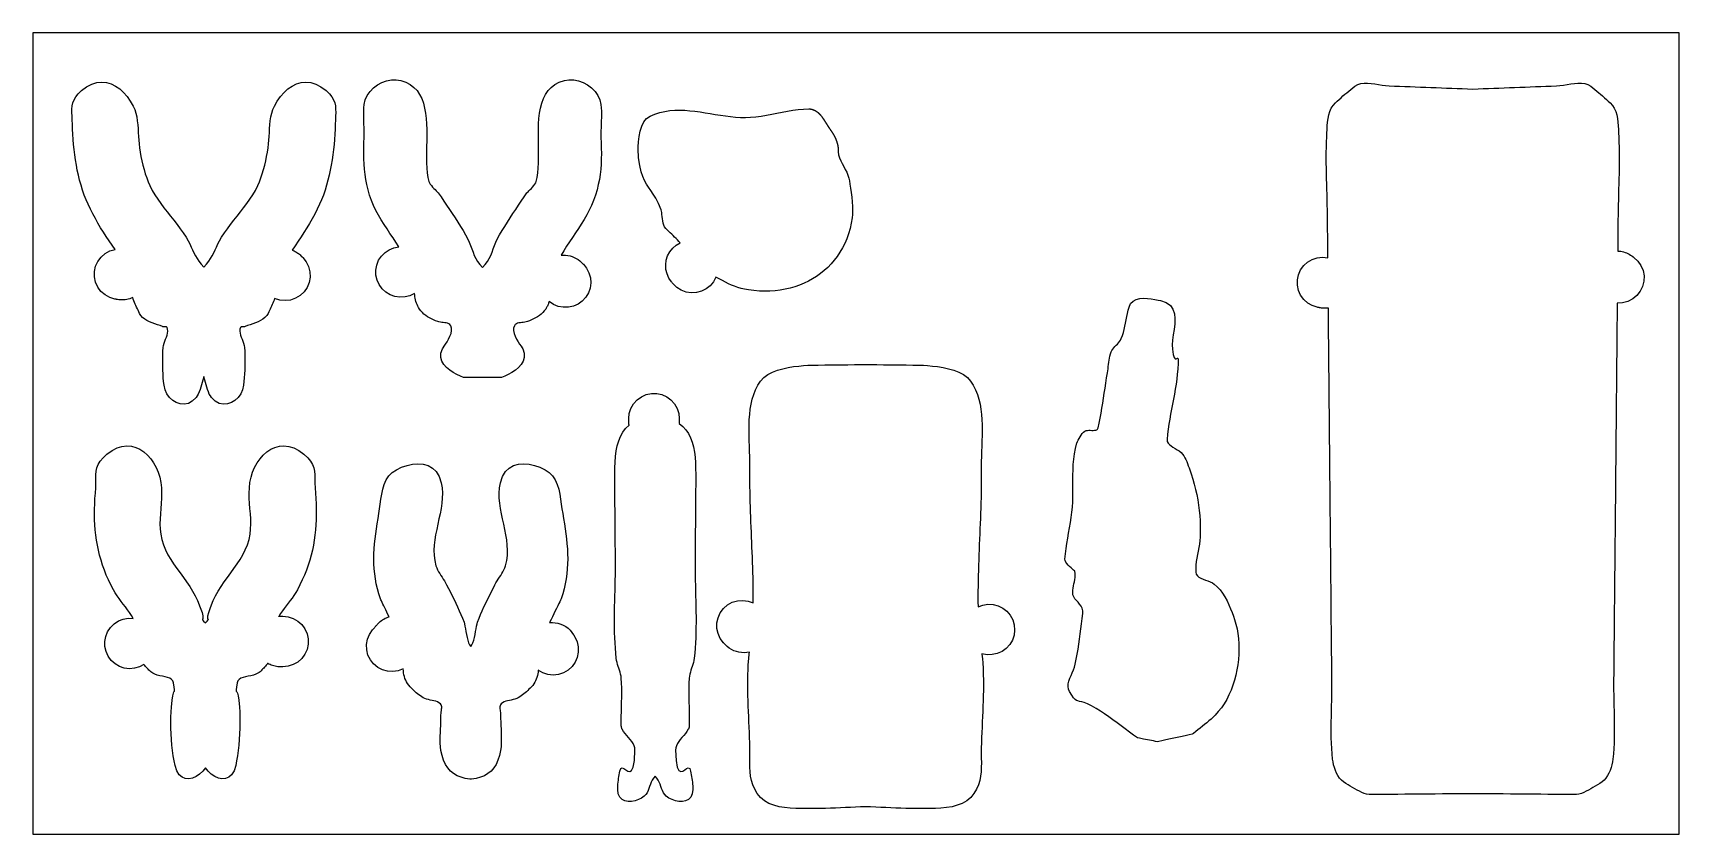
# Model space of a CAD drawing. Header units: millimetres. Extents: x -651 to 0, y 0 to 317.
import ezdxf

# ---------------------------------------------------------------- set-up
doc = ezdxf.new("R2010")
doc.units = ezdxf.units.MM
doc.layers.get('0').update_dxf_attribs({"linetype": 'CONTINUOUS'})

msp = doc.modelspace()

# ---------------------------------------------------------------- linework, layer by layer
for p, q in [((-350.42, 286.37), (-348.32, 286.66)), ((-348.32, 286.66), (-346.22, 286.87)), ((-346.22, 286.87), (-344.13, 286.99)), ((-410.81, 278.1), (-410.2, 280.06)), ((-410.2, 280.06), (-409.37, 281.78)), ((-409.37, 281.78), (-408.29, 283.17)), ((-408.29, 283.17), (-406.93, 284.12)), ((-406.93, 284.12), (-404.99, 284.91)), ((-404.99, 284.91), (-403.04, 285.52)), ((-403.04, 285.52), (-401.08, 285.96)), ((-401.08, 285.96), (-399.11, 286.25)), ((-399.11, 286.25), (-397.13, 286.4)), ((-397.13, 286.4), (-395.15, 286.44)), ((-395.15, 286.44), (-393.16, 286.37)), ((-393.16, 286.37), (-391.16, 286.22)), ((-391.16, 286.22), (-389.17, 286)), ((-389.17, 286), (-387.16, 285.73)), ((-387.16, 285.73), (-385.16, 285.42)), ((-385.16, 285.42), (-383.16, 285.09)), ((-383.16, 285.09), (-381.16, 284.75)), ((-381.16, 284.75), (-379.15, 284.43)), ((-379.15, 284.43), (-377.15, 284.13)), ((-377.15, 284.13), (-375.16, 283.88)), ((-375.16, 283.88), (-373.16, 283.69)), ((-373.16, 283.69), (-371.18, 283.57)), ((-371.18, 283.57), (-369.19, 283.55)), ((-369.19, 283.55), (-367.22, 283.63)), ((-367.22, 283.63), (-365.14, 283.83)), ((-365.14, 283.83), (-363.05, 284.11)), ((-363.05, 284.11), (-360.95, 284.45)), ((-360.95, 284.45), (-358.85, 284.83)), ((-358.85, 284.83), (-356.75, 285.23)), ((-356.75, 285.23), (-354.64, 285.64)), ((-354.64, 285.64), (-352.53, 286.02)), ((-352.53, 286.02), (-350.42, 286.37)), ((-411.59, 271.94), (-411.47, 273.94)), ((-411.47, 273.94), (-411.22, 276.03)), ((-411.22, 276.03), (-410.81, 278.1)), ((-411.6, 270.13), (-411.59, 271.94)), ((-411.55, 268.64), (-411.6, 270.13)), ((-411.45, 267.55), (-411.55, 268.64)), ((-410.98, 264.52), (-411.45, 267.55)), ((-332.54, 271.3), (-332.59, 271.15)), ((-332.59, 271.15), (-332.58, 269.93)), ((-332.58, 269.93), (-332.38, 268.75)), ((-332.38, 268.75), (-332.02, 267.58)), ((-332.02, 267.58), (-331.53, 266.43)), ((-410.44, 262.09), (-410.98, 264.52)), ((-409.83, 260.14), (-410.44, 262.09)), ((-331.53, 266.43), (-330.97, 265.29)), ((-330.97, 265.29), (-330.36, 264.16)), ((-330.36, 264.16), (-329.76, 263.02)), ((-329.76, 263.02), (-329.19, 261.87)), ((-329.19, 261.87), (-328.71, 260.7)), ((-328.71, 260.7), (-328.35, 259.51)), ((-409.15, 258.55), (-409.83, 260.14)), ((-408.39, 257.18), (-409.15, 258.55)), ((-407.57, 255.93), (-408.39, 257.18)), ((-406.69, 254.66), (-407.57, 255.93)), ((-405.74, 253.25), (-406.69, 254.66)), ((-328.35, 259.51), (-328.13, 258.5)), ((-328.13, 258.5), (-327.89, 257.18)), ((-327.89, 257.18), (-327.65, 255.62)), ((-327.65, 255.62), (-327.41, 253.88)), ((-404.72, 251.58), (-405.74, 253.25)), ((-403.65, 249.52), (-404.72, 251.58)), ((-402.51, 246.95), (-403.65, 249.52)), ((-327.41, 253.88), (-327.2, 252.04)), ((-327.2, 252.04), (-327.02, 250.18)), ((-327.02, 250.18), (-326.89, 248.36)), ((-326.89, 248.36), (-326.83, 246.66)), ((-402.4, 246.53), (-402.51, 246.95)), ((-402.32, 245.94), (-402.4, 246.53)), ((-402.25, 245.21), (-402.32, 245.94)), ((-402.18, 244.39), (-402.25, 245.21)), ((-402.08, 243.5), (-402.18, 244.39)), ((-401.95, 242.6), (-402.08, 243.5)), ((-401.77, 241.73), (-401.95, 242.6)), ((-401.51, 240.92), (-401.77, 241.73)), ((-401.17, 240.21), (-401.51, 240.92)), ((-327.35, 241.69), (-327.84, 239.57)), ((-326.96, 243.88), (-327.35, 241.69)), ((-326.85, 245.14), (-326.96, 243.88)), ((-326.83, 246.66), (-326.85, 245.14)), ((-400.72, 239.64), (-401.17, 240.21)), ((-400.12, 239.06), (-400.72, 239.64)), ((-399.53, 238.48), (-400.12, 239.06)), ((-398.95, 237.91), (-399.53, 238.48)), ((-398.37, 237.34), (-398.95, 237.91)), ((-397.8, 236.78), (-398.37, 237.34)), ((-397.23, 236.21), (-397.8, 236.78)), ((-396.67, 235.64), (-397.23, 236.21)), ((-396.12, 235.08), (-396.67, 235.64)), ((-395.57, 234.51), (-396.12, 235.08)), ((-395.02, 233.94), (-395.57, 234.51)), ((-329.14, 235.58), (-329.94, 233.71)), ((-328.44, 237.53), (-329.14, 235.58)), ((-327.84, 239.57), (-328.44, 237.53)), ((-400.54, 227.06), (-399.98, 228.8)), ((-399.98, 228.8), (-399.12, 230.4)), ((-399.12, 230.4), (-397.98, 231.83)), ((-397.98, 231.83), (-396.59, 233.02)), ((-396.59, 233.02), (-395.02, 233.94)), ((-332.91, 228.58), (-334.07, 227.04)), ((-331.83, 230.21), (-332.91, 228.58)), ((-330.84, 231.92), (-331.83, 230.21)), ((-329.94, 233.71), (-330.84, 231.92)), ((-400.77, 225.25), (-400.54, 227.06)), ((-400.67, 223.42), (-400.77, 225.25)), ((-400.24, 221.65), (-400.67, 223.42)), ((-399.5, 219.98), (-400.24, 221.65)), ((-339.52, 221.76), (-341.06, 220.67)), ((-338.04, 222.95), (-339.52, 221.76)), ((-336.64, 224.23), (-338.04, 222.95)), ((-335.32, 225.59), (-336.64, 224.23)), ((-334.07, 227.04), (-335.32, 225.59)), ((-398.46, 218.48), (-399.5, 219.98)), ((-398.4, 218.4), (-398.46, 218.48)), ((-398.34, 218.33), (-398.4, 218.4)), ((-398.21, 218.17), (-398.34, 218.33)), ((-398.14, 218.1), (-398.21, 218.17)), ((-398.08, 218.02), (-398.14, 218.1)), ((-398.02, 217.94), (-398.08, 218.02)), ((-397.95, 217.87), (-398.02, 217.94)), ((-397.89, 217.79), (-397.95, 217.87)), ((-397.82, 217.71), (-397.89, 217.79)), ((-396.35, 216.27), (-397.82, 217.71)), ((-394.61, 215.17), (-396.35, 216.27)), ((-392.68, 214.44), (-394.61, 215.17)), ((-384.75, 215.69), (-386.6, 214.76)), ((-383.14, 216.97), (-384.75, 215.69)), ((-381.83, 218.56), (-383.14, 216.97)), ((-380.87, 220.38), (-381.83, 218.56)), ((-379.57, 219.67), (-380.87, 220.38)), ((-378.33, 219), (-379.57, 219.67)), ((-377.13, 218.37), (-378.33, 219)), ((-375.95, 217.78), (-377.13, 218.37)), ((-374.76, 217.23), (-375.95, 217.78)), ((-373.55, 216.73), (-374.76, 217.23)), ((-372.29, 216.29), (-373.55, 216.73)), ((-370.96, 215.9), (-372.29, 216.29)), ((-369.54, 215.57), (-370.96, 215.9)), ((-368, 215.3), (-369.54, 215.57)), ((-365.85, 215.03), (-368, 215.3)), ((-363.71, 214.87), (-365.85, 215.03)), ((-361.61, 214.82), (-363.71, 214.87)), ((-359.53, 214.86), (-361.61, 214.82)), ((-357.48, 215), (-359.53, 214.86)), ((-355.47, 215.25), (-357.48, 215)), ((-353.5, 215.59), (-355.47, 215.25)), ((-351.57, 216.03), (-353.5, 215.59)), ((-349.68, 216.56), (-351.57, 216.03)), ((-347.85, 217.2), (-349.68, 216.56)), ((-346.06, 217.92), (-347.85, 217.2)), ((-344.33, 218.75), (-346.06, 217.92)), ((-342.66, 219.66), (-344.33, 218.75)), ((-341.06, 220.67), (-342.66, 219.66)), ((-390.64, 214.13), (-392.68, 214.44)), ((-388.59, 214.24), (-390.64, 214.13)), ((-386.6, 214.76), (-388.59, 214.24))]:
    msp.add_line(p, q)
for points in [[(0, 0), (0, 317), (-651, 317), (-651, 0)], [(-544.38, 228.21), (-544.31, 228.13), (-542.97, 226.48), (-542.02, 224.58), (-541.49, 222.52), (-541.4, 220.39), (-541.77, 218.3), (-542.57, 216.33), (-543.77, 214.57), (-545.32, 213.11), (-547.14, 212.01), (-549.15, 211.31), (-551.26, 211.06), (-553.38, 211.26), (-555.41, 211.91), (-555.63, 211.31), (-555.86, 210.71), (-556.11, 210.11), (-556.37, 209.52), (-556.64, 208.93), (-556.91, 208.35), (-557.19, 207.76), (-557.47, 207.18), (-557.75, 206.6), (-558.02, 206.02), (-558.55, 205.14), (-559.23, 204.4), (-560.04, 203.76), (-560.94, 203.21), (-561.92, 202.74), (-562.95, 202.32), (-564.01, 201.93), (-565.07, 201.55), (-566.11, 201.18), (-567.1, 200.77), (-567.27, 200.72), (-567.47, 200.69), (-567.67, 200.69), (-568.08, 200.72), (-568.28, 200.72), (-568.46, 200.71), (-568.62, 200.67), (-568.76, 200.58), (-568.86, 200.45), (-569.12, 199.72), (-569.18, 198.97), (-569.1, 198.2), (-568.9, 197.41), (-568.62, 196.61), (-568.3, 195.81), (-567.97, 195), (-567.68, 194.18), (-567.45, 193.37), (-567.33, 192.56), (-567.24, 191.07), (-567.18, 189.58), (-567.15, 188.08), (-567.14, 186.58), (-567.17, 185.08), (-567.22, 183.58), (-567.3, 182.09), (-567.4, 180.59), (-567.53, 179.1), (-567.69, 177.61), (-568.09, 175.82), (-568.83, 174.18), (-569.85, 172.75), (-571.1, 171.57), (-572.53, 170.71), (-574.07, 170.19), (-575.68, 170.09), (-577.3, 170.43), (-578.88, 171.29), (-580.35, 172.69), (-580.82, 173.34), (-581.24, 174.11), (-581.62, 174.96), (-581.96, 175.87), (-582.27, 176.81), (-582.55, 177.75), (-582.8, 178.68), (-583.03, 179.55), (-583.23, 180.35), (-583.42, 181.04), (-583.6, 180.35), (-583.81, 179.55), (-584.03, 178.68), (-584.28, 177.75), (-584.56, 176.81), (-584.87, 175.87), (-585.21, 174.96), (-585.59, 174.11), (-586.02, 173.34), (-586.48, 172.69), (-587.96, 171.29), (-589.53, 170.43), (-591.15, 170.09), (-592.76, 170.19), (-594.31, 170.71), (-595.73, 171.57), (-596.98, 172.75), (-598.01, 174.18), (-598.74, 175.82), (-599.14, 177.61), (-599.3, 179.1), (-599.43, 180.59), (-599.54, 182.09), (-599.61, 183.58), (-599.66, 185.08), (-599.69, 186.58), (-599.68, 188.08), (-599.65, 189.58), (-599.59, 191.07), (-599.5, 192.56), (-599.38, 193.37), (-599.15, 194.18), (-598.86, 195), (-598.54, 195.81), (-598.21, 196.61), (-597.93, 197.41), (-597.74, 198.2), (-597.65, 198.97), (-597.72, 199.72), (-597.97, 200.45), (-598.07, 200.58), (-598.21, 200.67), (-598.37, 200.71), (-598.55, 200.72), (-598.75, 200.72), (-598.96, 200.71), (-599.16, 200.69), (-599.37, 200.69), (-599.56, 200.72), (-599.73, 200.77), (-600.73, 201.18), (-601.76, 201.55), (-602.82, 201.93), (-603.88, 202.32), (-604.91, 202.74), (-605.89, 203.21), (-606.8, 203.76), (-607.6, 204.4), (-608.28, 205.14), (-608.81, 206.02), (-609.1, 206.63), (-609.4, 207.25), (-609.69, 207.86), (-609.99, 208.48), (-610.27, 209.1), (-610.55, 209.72), (-610.82, 210.35), (-611.08, 210.98), (-611.32, 211.61), (-611.54, 212.25), (-612.11, 212.01), (-612.7, 211.8), (-613.29, 211.63), (-613.9, 211.5), (-614.51, 211.4), (-615.13, 211.35), (-615.75, 211.33), (-616.37, 211.34), (-616.98, 211.4), (-617.6, 211.5), (-617.69, 211.52), (-617.79, 211.53), (-617.89, 211.55), (-617.99, 211.57), (-618.09, 211.59), (-618.19, 211.61), (-618.28, 211.63), (-618.38, 211.65), (-618.48, 211.66), (-618.58, 211.68), (-620.62, 212.29), (-622.48, 213.33), (-624.09, 214.73), (-625.35, 216.44), (-626.23, 218.38), (-626.68, 220.46), (-626.68, 222.59), (-626.22, 224.68), (-625.33, 226.61), (-624.06, 228.32), (-622.45, 229.72), (-620.58, 230.74), (-618.54, 231.35), (-619.72, 233.04), (-620.88, 234.74), (-622.02, 236.46), (-623.13, 238.19), (-624.22, 239.94), (-625.28, 241.71), (-626.31, 243.52), (-627.31, 245.36), (-628.27, 247.25), (-629.19, 249.18), (-629.98, 251), (-630.71, 252.86), (-631.37, 254.76), (-631.98, 256.7), (-632.52, 258.67), (-633.01, 260.66), (-633.45, 262.67), (-633.83, 264.7), (-634.17, 266.74), (-634.46, 268.78), (-634.7, 270.82), (-634.91, 272.86), (-635.07, 274.88), (-635.21, 276.9), (-635.3, 278.89), (-635.37, 280.86), (-635.43, 282.53), (-635.51, 284.08), (-635.57, 285.51), (-635.56, 286.85), (-635.44, 288.13), (-635.17, 289.35), (-634.71, 290.55), (-634.03, 291.73), (-633.07, 292.94), (-631.8, 294.17), (-629.75, 295.71), (-627.72, 296.77), (-625.72, 297.37), (-623.77, 297.56), (-621.87, 297.37), (-620.05, 296.82), (-618.31, 295.96), (-616.67, 294.81), (-615.15, 293.41), (-613.74, 291.8), (-612.48, 290.01), (-611.38, 288.07), (-610.76, 286.67), (-610.29, 285.22), (-609.95, 283.73), (-609.71, 282.21), (-609.54, 280.68), (-609.44, 279.13), (-609.35, 277.59), (-609.28, 276.07), (-609.18, 274.57), (-609.04, 273.1), (-608.83, 271.51), (-608.57, 269.85), (-608.26, 268.15), (-607.91, 266.42), (-607.51, 264.68), (-607.05, 262.96), (-606.55, 261.27), (-606, 259.62), (-605.4, 258.05), (-604.75, 256.56), (-603.81, 254.7), (-602.76, 252.91), (-601.63, 251.17), (-600.43, 249.47), (-599.17, 247.79), (-597.89, 246.14), (-596.59, 244.5), (-595.28, 242.86), (-593.99, 241.21), (-592.74, 239.54), (-591.54, 237.85), (-590.42, 236.12), (-589.63, 234.78), (-588.96, 233.51), (-588.38, 232.29), (-587.84, 231.12), (-587.31, 229.98), (-586.75, 228.86), (-586.11, 227.74), (-585.37, 226.63), (-584.49, 225.5), (-583.42, 224.34), (-582.35, 225.5), (-581.46, 226.63), (-580.72, 227.74), (-580.09, 228.86), (-579.52, 229.98), (-578.99, 231.12), (-578.45, 232.29), (-577.87, 233.51), (-577.2, 234.78), (-576.42, 236.12), (-575.29, 237.85), (-574.09, 239.54), (-572.84, 241.21), (-571.55, 242.86), (-570.25, 244.5), (-568.95, 246.14), (-567.66, 247.79), (-566.41, 249.47), (-565.21, 251.17), (-564.07, 252.91), (-563.03, 254.7), (-562.08, 256.56), (-561.43, 258.05), (-560.83, 259.62), (-560.28, 261.27), (-559.78, 262.96), (-559.33, 264.68), (-558.92, 266.42), (-558.57, 268.15), (-558.27, 269.85), (-558.01, 271.51), (-557.8, 273.1), (-557.65, 274.57), (-557.56, 276.07), (-557.48, 277.59), (-557.4, 279.13), (-557.29, 280.68), (-557.13, 282.21), (-556.88, 283.73), (-556.54, 285.22), (-556.07, 286.67), (-555.46, 288.07), (-554.35, 290.01), (-553.09, 291.8), (-551.69, 293.41), (-550.16, 294.81), (-548.52, 295.96), (-546.78, 296.82), (-544.96, 297.37), (-543.07, 297.56), (-541.11, 297.37), (-539.11, 296.77), (-537.08, 295.71), (-535.04, 294.17), (-533.77, 292.94), (-532.81, 291.73), (-532.12, 290.55), (-531.66, 289.35), (-531.39, 288.13), (-531.28, 286.85), (-531.26, 285.51), (-531.32, 284.08), (-531.4, 282.53), (-531.47, 280.86), (-531.53, 278.89), (-531.63, 276.9), (-531.76, 274.88), (-531.92, 272.86), (-532.13, 270.82), (-532.38, 268.78), (-532.67, 266.74), (-533, 264.7), (-533.39, 262.67), (-533.82, 260.66), (-534.31, 258.67), (-534.86, 256.7), (-535.46, 254.76), (-536.13, 252.86), (-536.85, 251), (-537.64, 249.18), (-538.58, 247.22), (-539.55, 245.31), (-540.57, 243.44), (-541.62, 241.61), (-542.69, 239.81), (-543.8, 238.03), (-544.94, 236.28), (-546.09, 234.54), (-547.27, 232.81), (-548.47, 231.09), (-548.08, 230.93), (-547.71, 230.76), (-547.34, 230.57), (-546.98, 230.37), (-546.62, 230.15), (-546.28, 229.91), (-545.95, 229.67), (-545.63, 229.4), (-545.31, 229.13), (-545.02, 228.84), (-544.94, 228.77), (-544.87, 228.7), (-544.8, 228.63), (-544.73, 228.56), (-544.66, 228.49), (-544.59, 228.42), (-544.52, 228.35), (-544.45, 228.27)], [(-433.39, 225.52), (-433.32, 225.45), (-432.03, 223.87), (-431.09, 222.06), (-430.54, 220.11), (-430.4, 218.07), (-430.66, 216.06), (-431.33, 214.14), (-432.38, 212.39), (-433.76, 210.89), (-435.41, 209.71), (-437.27, 208.88), (-439.26, 208.44), (-441.29, 208.42), (-443.29, 208.81), (-445.17, 209.59), (-446.85, 210.74), (-446.94, 210.44), (-447.05, 210.13), (-447.16, 209.83), (-447.28, 209.53), (-447.41, 209.23), (-447.55, 208.93), (-447.7, 208.63), (-447.86, 208.34), (-448.03, 208.05), (-448.22, 207.76), (-448.76, 207.04), (-449.36, 206.37), (-450, 205.76), (-450.7, 205.21), (-451.43, 204.7), (-452.19, 204.23), (-452.98, 203.81), (-453.79, 203.43), (-454.61, 203.08), (-455.44, 202.77), (-455.95, 202.62), (-456.5, 202.53), (-457.08, 202.47), (-457.66, 202.41), (-458.24, 202.35), (-458.8, 202.26), (-459.33, 202.11), (-459.82, 201.89), (-460.24, 201.57), (-460.59, 201.13), (-460.92, 200.23), (-460.94, 199.22), (-460.71, 198.13), (-460.29, 197), (-459.74, 195.89), (-459.13, 194.83), (-458.52, 193.87), (-457.97, 193.05), (-457.55, 192.41), (-457.3, 192), (-456.72, 190.22), (-456.68, 188.6), (-457.09, 187.13), (-457.86, 185.8), (-458.93, 184.62), (-460.19, 183.58), (-461.59, 182.67), (-463.02, 181.89), (-464.42, 181.24), (-465.7, 180.7), (-480.66, 180.7), (-481.94, 181.24), (-483.34, 181.89), (-484.77, 182.67), (-486.17, 183.58), (-487.43, 184.62), (-488.5, 185.8), (-489.27, 187.13), (-489.68, 188.6), (-489.64, 190.22), (-489.06, 192), (-488.81, 192.41), (-488.38, 193.05), (-487.84, 193.87), (-487.22, 194.83), (-486.62, 195.89), (-486.07, 197), (-485.65, 198.13), (-485.42, 199.22), (-485.44, 200.23), (-485.77, 201.13), (-486.12, 201.57), (-486.54, 201.89), (-487.02, 202.11), (-487.56, 202.26), (-488.12, 202.35), (-488.7, 202.41), (-489.28, 202.47), (-489.86, 202.53), (-490.41, 202.62), (-490.92, 202.77), (-491.75, 203.08), (-492.57, 203.43), (-493.38, 203.81), (-494.17, 204.23), (-494.93, 204.7), (-495.66, 205.21), (-496.36, 205.76), (-497, 206.37), (-497.6, 207.04), (-498.14, 207.76), (-498.5, 208.34), (-498.81, 208.93), (-499.08, 209.53), (-499.31, 210.13), (-499.51, 210.75), (-499.68, 211.37), (-499.82, 212), (-499.93, 212.63), (-500.02, 213.27), (-500.1, 213.92), (-501.9, 213.03), (-503.84, 212.51), (-505.84, 212.4), (-507.82, 212.69), (-509.71, 213.36), (-511.43, 214.4), (-512.9, 215.76), (-514.07, 217.39), (-514.89, 219.22), (-515.33, 221.17), (-515.38, 223.18), (-515.02, 225.15), (-514.28, 227.02), (-513.17, 228.69), (-511.76, 230.11), (-510.09, 231.22), (-508.23, 231.98), (-506.26, 232.35), (-507.42, 234.14), (-508.6, 235.91), (-509.79, 237.67), (-510.97, 239.44), (-512.13, 241.23), (-513.25, 243.04), (-514.32, 244.89), (-515.33, 246.78), (-516.25, 248.73), (-517.09, 250.74), (-517.83, 252.83), (-518.45, 254.91), (-518.96, 256.96), (-519.36, 259.01), (-519.67, 261.04), (-519.9, 263.08), (-520.04, 265.13), (-520.13, 267.18), (-520.15, 269.25), (-520.14, 271.35), (-520.09, 273.48), (-520, 275.64), (-519.98, 276.94), (-519.98, 278.25), (-520.02, 279.55), (-520.07, 280.86), (-520.13, 282.16), (-520.17, 283.47), (-520.19, 284.77), (-520.18, 286.07), (-520.12, 287.37), (-520, 288.67), (-519.58, 290.53), (-518.79, 292.26), (-517.68, 293.83), (-516.31, 295.22), (-514.73, 296.39), (-512.99, 297.33), (-511.15, 298), (-509.25, 298.38), (-507.36, 298.44), (-505.52, 298.16), (-503.52, 297.49), (-501.79, 296.58), (-500.32, 295.46), (-499.08, 294.15), (-498.06, 292.65), (-497.23, 290.99), (-496.58, 289.2), (-496.08, 287.28), (-495.72, 285.26), (-495.48, 283.15), (-495.33, 280.98), (-495.26, 278.76), (-495.24, 276.52), (-495.26, 274.27), (-495.3, 272.03), (-495.34, 269.81), (-495.35, 267.65), (-495.32, 265.55), (-495.23, 263.54), (-495.06, 261.63), (-494.79, 259.84), (-494.39, 258.19), (-494.18, 257.68), (-493.85, 257.14), (-493.44, 256.58), (-492.97, 256.03), (-492.48, 255.49), (-491.99, 255), (-491.54, 254.55), (-491.15, 254.17), (-490.85, 253.87), (-490.68, 253.67), (-489.61, 252.09), (-488.51, 250.48), (-487.4, 248.84), (-486.29, 247.17), (-485.17, 245.49), (-484.07, 243.8), (-482.98, 242.11), (-481.91, 240.43), (-480.88, 238.77), (-479.89, 237.13), (-479.1, 235.68), (-478.46, 234.26), (-477.92, 232.88), (-477.43, 231.53), (-476.95, 230.21), (-476.44, 228.94), (-475.85, 227.7), (-475.14, 226.49), (-474.27, 225.32), (-473.18, 224.19), (-473.18, 224.19), (-472.09, 225.32), (-471.21, 226.49), (-470.51, 227.7), (-469.92, 228.94), (-469.41, 230.21), (-468.93, 231.53), (-468.44, 232.88), (-467.9, 234.26), (-467.25, 235.68), (-466.47, 237.13), (-465.48, 238.77), (-464.44, 240.43), (-463.38, 242.11), (-462.29, 243.8), (-461.18, 245.49), (-460.07, 247.17), (-458.95, 248.84), (-457.85, 250.48), (-456.75, 252.09), (-455.68, 253.67), (-455.51, 253.87), (-455.21, 254.17), (-454.82, 254.55), (-454.37, 255), (-453.88, 255.49), (-453.39, 256.03), (-452.92, 256.58), (-452.51, 257.14), (-452.18, 257.68), (-451.97, 258.19), (-451.57, 259.84), (-451.3, 261.63), (-451.13, 263.54), (-451.04, 265.55), (-451.01, 267.65), (-451.02, 269.81), (-451.06, 272.03), (-451.1, 274.27), (-451.12, 276.52), (-451.1, 278.76), (-451.03, 280.98), (-450.88, 283.15), (-450.64, 285.26), (-450.28, 287.28), (-449.78, 289.2), (-449.13, 290.99), (-448.3, 292.65), (-447.28, 294.15), (-446.04, 295.46), (-444.57, 296.58), (-442.84, 297.49), (-440.84, 298.16), (-439, 298.44), (-437.11, 298.38), (-435.21, 298), (-433.37, 297.33), (-431.63, 296.39), (-430.05, 295.22), (-428.68, 293.83), (-427.57, 292.26), (-426.78, 290.53), (-426.35, 288.67), (-426.24, 287.37), (-426.18, 286.07), (-426.17, 284.77), (-426.19, 283.47), (-426.23, 282.16), (-426.29, 280.86), (-426.34, 279.55), (-426.38, 278.25), (-426.38, 276.94), (-426.35, 275.64), (-426.27, 273.48), (-426.22, 271.35), (-426.2, 269.25), (-426.23, 267.18), (-426.32, 265.13), (-426.46, 263.08), (-426.69, 261.04), (-427, 259.01), (-427.4, 256.96), (-427.91, 254.91), (-428.53, 252.83), (-429.27, 250.74), (-430.09, 248.76), (-431, 246.84), (-431.99, 244.97), (-433.05, 243.15), (-434.15, 241.36), (-435.29, 239.6), (-436.45, 237.85), (-437.62, 236.11), (-438.78, 234.37), (-439.93, 232.61), (-441.04, 230.84), (-442.11, 229.03), (-441.22, 229.08), (-440.34, 229.06), (-439.46, 228.95), (-438.59, 228.77), (-437.74, 228.51), (-436.92, 228.17), (-436.13, 227.77), (-435.39, 227.29), (-434.68, 226.76), (-434.03, 226.16), (-433.95, 226.09), (-433.88, 226.02), (-433.81, 225.94), (-433.74, 225.87), (-433.67, 225.8), (-433.6, 225.73), (-433.53, 225.66), (-433.46, 225.59)], [(-18, 228.25), (-17.92, 228.2), (-16.33, 226.75), (-15.08, 225.01), (-14.24, 223.03), (-13.83, 220.93), (-13.89, 218.78), (-14.4, 216.7), (-15.34, 214.77), (-16.68, 213.09), (-18.34, 211.73), (-20.25, 210.76), (-22.33, 210.22), (-24.47, 210.13), (-24.48, 209.15), (-24.49, 208.04), (-24.5, 206.77), (-24.52, 205.34), (-24.53, 203.73), (-24.55, 201.95), (-24.57, 199.98), (-24.59, 197.81), (-24.61, 195.42), (-24.64, 192.82), (-24.66, 189.99), (-24.69, 186.93), (-24.72, 183.62), (-24.74, 181.58), (-24.76, 179.54), (-24.78, 177.5), (-24.8, 175.46), (-24.82, 173.42), (-24.84, 171.38), (-24.86, 169.34), (-24.88, 167.3), (-24.89, 165.26), (-24.91, 163.22), (-24.93, 161.18), (-24.95, 159.15), (-24.97, 157.11), (-24.99, 155.07), (-25.01, 153.03), (-25.03, 150.99), (-25.05, 148.95), (-25.07, 146.91), (-25.09, 144.87), (-25.11, 142.83), (-25.13, 140.79), (-25.15, 138.76), (-25.16, 136.72), (-25.18, 134.68), (-25.2, 132.64), (-25.24, 128.56), (-25.26, 126.52), (-25.28, 124.48), (-25.3, 122.44), (-25.32, 120.4), (-25.34, 118.36), (-25.36, 116.32), (-25.38, 114.28), (-25.4, 112.25), (-25.43, 108.17), (-25.46, 106.13), (-25.49, 102.05), (-25.51, 100.01), (-25.53, 97.97), (-25.55, 95.93), (-25.57, 93.89), (-25.59, 91.86), (-25.61, 89.82), (-25.63, 87.78), (-25.65, 85.74), (-25.7, 79.62), (-25.73, 77.58), (-25.74, 75.54), (-25.76, 73.5), (-25.78, 71.46), (-25.8, 69.42), (-25.82, 67.38), (-25.84, 65.35), (-25.86, 63.31), (-25.88, 61.27), (-25.89, 59.16), (-25.87, 57.05), (-25.84, 54.95), (-25.8, 52.84), (-25.75, 50.73), (-25.7, 48.62), (-25.66, 46.51), (-25.63, 44.4), (-25.61, 42.29), (-25.62, 40.19), (-25.65, 38.08), (-25.72, 35.98), (-25.83, 33.88), (-25.98, 31.78), (-26.18, 29.69), (-26.33, 28.58), (-26.56, 27.45), (-26.87, 26.32), (-27.26, 25.21), (-27.73, 24.14), (-28.28, 23.13), (-28.92, 22.19), (-29.65, 21.35), (-30.48, 20.62), (-31.4, 20.02), (-32.29, 19.52), (-33.18, 18.99), (-34.06, 18.45), (-34.95, 17.92), (-35.85, 17.4), (-36.75, 16.92), (-37.68, 16.49), (-38.62, 16.12), (-39.58, 15.83), (-40.58, 15.63), (-40.87, 15.64), (-41.7, 15.64), (-43.02, 15.65), (-44.75, 15.67), (-46.85, 15.68), (-49.25, 15.71), (-51.9, 15.73), (-54.73, 15.75), (-57.68, 15.77), (-60.7, 15.8), (-63.73, 15.82), (-66.7, 15.85), (-69.56, 15.87), (-72.25, 15.9), (-74.7, 15.91), (-76.87, 15.93), (-78.68, 15.95), (-80.09, 15.96), (-81.02, 15.97), (-81.43, 15.97), (-81.75, 15.97), (-82.16, 15.97), (-83.1, 15.96), (-84.5, 15.95), (-86.32, 15.93), (-88.48, 15.91), (-90.93, 15.9), (-93.62, 15.87), (-96.48, 15.85), (-99.45, 15.82), (-102.48, 15.8), (-105.5, 15.77), (-108.46, 15.75), (-111.28, 15.73), (-113.93, 15.71), (-116.33, 15.68), (-118.43, 15.67), (-120.17, 15.65), (-121.48, 15.64), (-122.31, 15.64), (-122.61, 15.63), (-123.6, 15.83), (-124.56, 16.12), (-125.51, 16.49), (-126.43, 16.92), (-127.34, 17.4), (-128.23, 17.92), (-129.12, 18.45), (-130.01, 18.99), (-130.89, 19.52), (-131.78, 20.02), (-132.7, 20.62), (-133.53, 21.35), (-134.26, 22.19), (-134.9, 23.13), (-135.46, 24.14), (-135.92, 25.21), (-136.31, 26.32), (-136.62, 27.45), (-136.85, 28.58), (-137, 29.69), (-137.2, 31.78), (-137.35, 33.88), (-137.46, 35.98), (-137.53, 38.08), (-137.56, 40.19), (-137.57, 42.29), (-137.55, 44.4), (-137.52, 46.51), (-137.48, 48.62), (-137.43, 50.73), (-137.38, 52.84), (-137.34, 54.95), (-137.31, 57.05), (-137.29, 59.16), (-137.3, 61.27), (-137.32, 63.31), (-137.34, 65.35), (-137.36, 67.38), (-137.38, 69.42), (-137.4, 71.46), (-137.42, 73.5), (-137.44, 75.54), (-137.46, 77.58), (-137.48, 79.62), (-137.53, 85.74), (-137.55, 87.78), (-137.57, 89.82), (-137.59, 91.86), (-137.61, 93.89), (-137.63, 95.93), (-137.65, 97.97), (-137.67, 100.01), (-137.69, 102.05), (-137.71, 104.09), (-137.73, 106.13), (-137.75, 108.17), (-137.78, 112.25), (-137.81, 114.28), (-137.82, 116.32), (-137.84, 118.36), (-137.86, 120.4), (-137.88, 122.44), (-137.9, 124.48), (-137.92, 126.52), (-137.94, 128.56), (-137.98, 132.64), (-138, 134.68), (-138.02, 136.72), (-138.04, 138.76), (-138.05, 140.79), (-138.08, 142.83), (-138.09, 144.87), (-138.11, 146.91), (-138.13, 148.95), (-138.15, 150.99), (-138.17, 153.03), (-138.19, 155.07), (-138.21, 157.11), (-138.23, 159.15), (-138.25, 161.18), (-138.27, 163.22), (-138.29, 165.26), (-138.31, 167.3), (-138.32, 169.34), (-138.35, 171.38), (-138.36, 173.42), (-138.38, 175.46), (-138.4, 177.5), (-138.42, 179.54), (-138.44, 181.58), (-138.46, 183.62), (-138.49, 186.68), (-138.51, 189.53), (-138.54, 192.19), (-138.56, 194.64), (-138.59, 196.91), (-138.6, 198.99), (-138.62, 200.9), (-138.64, 202.64), (-138.65, 204.23), (-138.67, 205.67), (-138.68, 206.96), (-138.69, 208.11), (-139.03, 208.07), (-139.37, 208.05), (-139.71, 208.03), (-140.05, 208.03), (-140.39, 208.03), (-140.73, 208.05), (-141.07, 208.08), (-141.41, 208.12), (-141.75, 208.17), (-142.08, 208.24), (-142.18, 208.26), (-142.28, 208.28), (-142.37, 208.3), (-142.47, 208.32), (-142.67, 208.36), (-142.77, 208.38), (-142.86, 208.4), (-143.06, 208.45), (-145.05, 209.09), (-146.86, 210.13), (-148.42, 211.53), (-149.65, 213.21), (-150.51, 215.12), (-150.94, 217.17), (-150.95, 219.26), (-150.52, 221.3), (-149.67, 223.22), (-148.44, 224.91), (-146.89, 226.31), (-145.09, 227.36), (-143.1, 228.01), (-141.02, 228.23), (-138.94, 228.02), (-138.94, 228.02), (-138.93, 228.02), (-138.92, 228.01), (-138.92, 228.01), (-138.91, 228.01), (-138.9, 228.01), (-138.9, 228.01), (-138.89, 228.01), (-138.89, 228), (-138.88, 228), (-138.89, 229.3), (-138.91, 230.68), (-138.92, 232.14), (-138.94, 233.68), (-138.95, 235.3), (-138.96, 237.02), (-138.98, 238.82), (-139, 240.71), (-139.02, 242.7), (-139.04, 244.79), (-139.07, 246.86), (-139.11, 248.93), (-139.16, 251), (-139.22, 253.08), (-139.28, 255.15), (-139.34, 257.23), (-139.4, 259.3), (-139.45, 261.37), (-139.49, 263.44), (-139.52, 265.51), (-139.53, 267.59), (-139.52, 269.66), (-139.49, 271.73), (-139.42, 273.8), (-139.33, 275.87), (-139.27, 277.28), (-139.21, 278.74), (-139.13, 280.22), (-139, 281.7), (-138.81, 283.15), (-138.52, 284.56), (-138.11, 285.91), (-137.56, 287.16), (-136.84, 288.31), (-135.93, 289.33), (-135.19, 290.02), (-134.45, 290.7), (-133.69, 291.37), (-132.93, 292.04), (-132.17, 292.7), (-131.4, 293.35), (-130.62, 294), (-129.83, 294.63), (-129.04, 295.26), (-128.24, 295.87), (-127.1, 296.55), (-125.87, 296.96), (-124.57, 297.14), (-123.2, 297.16), (-121.79, 297.04), (-120.35, 296.84), (-118.9, 296.59), (-117.46, 296.35), (-116.04, 296.15), (-114.65, 296.03), (-112.59, 295.96), (-110.52, 295.88), (-108.46, 295.8), (-106.39, 295.73), (-104.33, 295.65), (-102.26, 295.57), (-100.2, 295.5), (-98.13, 295.42), (-96.07, 295.34), (-94, 295.26), (-91.94, 295.19), (-89.87, 295.11), (-87.81, 295.03), (-85.74, 294.96), (-83.68, 294.88), (-81.61, 294.8), (-81.57, 294.8), (-79.5, 294.88), (-77.44, 294.96), (-75.37, 295.03), (-73.31, 295.11), (-71.24, 295.19), (-69.18, 295.26), (-67.11, 295.34), (-65.05, 295.42), (-62.98, 295.5), (-60.92, 295.57), (-58.85, 295.65), (-56.79, 295.73), (-54.72, 295.8), (-52.66, 295.88), (-50.59, 295.96), (-48.53, 296.03), (-47.14, 296.15), (-45.72, 296.35), (-44.28, 296.59), (-42.83, 296.84), (-41.39, 297.04), (-39.98, 297.16), (-38.62, 297.14), (-37.31, 296.96), (-36.08, 296.55), (-34.94, 295.87), (-34.14, 295.26), (-33.35, 294.63), (-32.56, 294), (-31.78, 293.35), (-31.01, 292.7), (-30.25, 292.04), (-29.49, 291.37), (-28.74, 290.7), (-27.99, 290.02), (-27.25, 289.33), (-26.34, 288.31), (-25.62, 287.16), (-25.07, 285.91), (-24.66, 284.56), (-24.37, 283.15), (-24.17, 281.7), (-24.05, 280.22), (-23.97, 278.74), (-23.91, 277.28), (-23.85, 275.87), (-23.76, 273.8), (-23.7, 271.73), (-23.66, 269.66), (-23.65, 267.59), (-23.66, 265.51), (-23.69, 263.44), (-23.73, 261.37), (-23.78, 259.3), (-23.84, 257.23), (-23.9, 255.15), (-23.96, 253.08), (-24.02, 251), (-24.07, 248.93), (-24.11, 246.86), (-24.14, 244.79), (-24.16, 243.11), (-24.17, 241.5), (-24.19, 239.95), (-24.2, 238.46), (-24.21, 237.02), (-24.23, 235.65), (-24.24, 234.33), (-24.25, 233.06), (-24.26, 231.85), (-24.28, 230.69), (-23.68, 230.65), (-23.09, 230.58), (-22.51, 230.47), (-21.93, 230.33), (-21.36, 230.15), (-20.8, 229.94), (-20.26, 229.7), (-19.73, 229.42), (-19.22, 229.12), (-18.73, 228.78), (-18.65, 228.72), (-18.57, 228.66), (-18.48, 228.61), (-18.4, 228.55), (-18.32, 228.49), (-18.24, 228.43), (-18.16, 228.37), (-18.08, 228.31)], [(-211.77, 37.59), (-213.33, 37.89), (-214.11, 38.04), (-215.75, 39.2), (-217.39, 40.39), (-219.01, 41.59), (-220.63, 42.8), (-222.25, 44), (-223.88, 45.2), (-225.53, 46.37), (-227.18, 47.52), (-228.87, 48.63), (-230.58, 49.69), (-232.32, 50.7), (-233.94, 51.51), (-235.22, 52.02), (-236.23, 52.33), (-237.05, 52.51), (-237.71, 52.68), (-238.3, 52.91), (-238.87, 53.31), (-239.48, 53.96), (-240.2, 54.96), (-241.09, 56.4), (-241.5, 57.38), (-241.64, 58.4), (-241.56, 59.45), (-241.3, 60.53), (-240.92, 61.63), (-240.47, 62.75), (-239.98, 63.87), (-239.5, 64.98), (-239.1, 66.09), (-238.8, 67.18), (-238.4, 69.17), (-238.03, 71.17), (-237.69, 73.17), (-237.37, 75.18), (-237.07, 77.19), (-236.79, 79.2), (-236.53, 81.22), (-236.28, 83.23), (-236.04, 85.25), (-235.8, 87.27), (-235.8, 88.4), (-236.05, 89.38), (-236.48, 90.23), (-237.05, 91), (-237.69, 91.71), (-238.33, 92.4), (-238.93, 93.12), (-239.41, 93.88), (-239.73, 94.73), (-239.81, 95.7), (-239.74, 96.53), (-239.62, 97.36), (-239.46, 98.2), (-239.29, 99.03), (-239.12, 99.86), (-238.98, 100.69), (-238.87, 101.52), (-238.83, 102.34), (-238.86, 103.16), (-238.98, 103.98), (-239.12, 104.14), (-239.43, 104.43), (-239.89, 104.82), (-240.44, 105.29), (-241.03, 105.83), (-241.61, 106.41), (-242.13, 107.02), (-242.56, 107.64), (-242.82, 108.25), (-242.89, 108.84), (-242.68, 110.91), (-242.41, 112.97), (-242.1, 115.02), (-241.76, 117.08), (-241.41, 119.13), (-241.06, 121.18), (-240.72, 123.23), (-240.41, 125.29), (-240.14, 127.35), (-239.93, 129.41), (-239.79, 131.48), (-239.72, 133.61), (-239.7, 135.73), (-239.71, 137.85), (-239.72, 139.96), (-239.71, 142.07), (-239.67, 144.19), (-239.57, 146.29), (-239.39, 148.41), (-239.1, 150.52), (-238.69, 152.63), (-238.13, 154.75), (-238.04, 154.97), (-237.87, 155.37), (-237.61, 155.9), (-237.29, 156.53), (-236.91, 157.19), (-236.47, 157.86), (-236, 158.49), (-235.5, 159.03), (-234.98, 159.44), (-234.45, 159.67), (-233.96, 159.75), (-233.41, 159.78), (-232.83, 159.76), (-232.24, 159.74), (-231.67, 159.74), (-231.13, 159.76), (-230.65, 159.85), (-230.25, 160.01), (-229.96, 160.28), (-229.78, 160.68), (-229.36, 162.64), (-228.97, 164.61), (-228.61, 166.58), (-228.26, 168.56), (-227.94, 170.54), (-227.62, 172.53), (-227.31, 174.51), (-227, 176.5), (-226.69, 178.48), (-226.38, 180.47), (-226.04, 182.45), (-225.92, 183.28), (-225.81, 184.12), (-225.73, 184.97), (-225.64, 185.82), (-225.55, 186.66), (-225.44, 187.5), (-225.3, 188.33), (-225.12, 189.15), (-224.9, 189.96), (-224.62, 190.75), (-224.33, 191.34), (-223.96, 191.89), (-223.54, 192.41), (-223.08, 192.9), (-222.6, 193.39), (-222.12, 193.87), (-221.66, 194.37), (-221.23, 194.89), (-220.87, 195.44), (-220.58, 196.03), (-220.14, 197.24), (-219.76, 198.46), (-219.44, 199.7), (-219.15, 200.96), (-218.89, 202.22), (-218.65, 203.48), (-218.4, 204.75), (-218.14, 206.01), (-217.86, 207.27), (-217.53, 208.51), (-216.9, 209.89), (-215.93, 210.87), (-214.71, 211.51), (-213.31, 211.87), (-211.8, 211.99), (-210.24, 211.94), (-208.71, 211.77), (-207.28, 211.53), (-206.03, 211.28), (-205.03, 211.07), (-202.78, 210.33), (-201.19, 209.18), (-200.17, 207.68), (-199.6, 205.91), (-199.4, 203.94), (-199.47, 201.84), (-199.71, 199.68), (-200.01, 197.54), (-200.3, 195.48), (-200.46, 193.58), (-200.39, 191.91), (-200.02, 189.73), (-199.64, 188.51), (-199.28, 188.01), (-198.94, 187.98), (-198.64, 188.17), (-198.4, 188.35), (-198.23, 188.25), (-198.14, 187.64), (-198.15, 186.28), (-198.27, 183.91), (-198.43, 181.92), (-198.65, 179.94), (-198.92, 177.96), (-199.24, 175.98), (-199.58, 174), (-199.95, 172.02), (-200.32, 170.05), (-200.7, 168.07), (-201.08, 166.1), (-201.43, 164.12), (-201.76, 162.14), (-202.05, 160.16), (-202.3, 158.18), (-202.49, 156.19), (-202.42, 155.4), (-202.1, 154.72), (-201.58, 154.12), (-200.91, 153.58), (-200.14, 153.08), (-199.31, 152.59), (-198.47, 152.1), (-197.67, 151.58), (-196.96, 151.01), (-196.38, 150.37), (-195.9, 149.66), (-195.47, 148.92), (-195.07, 148.15), (-194.71, 147.37), (-194.38, 146.57), (-194.08, 145.76), (-193.79, 144.95), (-193.51, 144.13), (-193.23, 143.31), (-192.95, 142.49), (-192.3, 140.46), (-191.71, 138.42), (-191.18, 136.38), (-190.73, 134.32), (-190.34, 132.25), (-190.01, 130.17), (-189.75, 128.09), (-189.56, 125.99), (-189.43, 123.88), (-189.36, 121.77), (-189.36, 119.65), (-189.42, 117.52), (-189.52, 116.12), (-189.7, 114.73), (-189.93, 113.34), (-190.18, 111.95), (-190.45, 110.57), (-190.7, 109.19), (-190.91, 107.8), (-191.07, 106.41), (-191.14, 105.02), (-191.12, 103.63), (-190.93, 102.84), (-190.51, 102.19), (-189.9, 101.66), (-189.14, 101.22), (-188.27, 100.84), (-187.33, 100.49), (-186.37, 100.15), (-185.44, 99.79), (-184.57, 99.39), (-183.81, 98.91), (-182.62, 97.88), (-181.52, 96.67), (-180.52, 95.3), (-179.6, 93.83), (-178.76, 92.29), (-178.01, 90.72), (-177.34, 89.16), (-176.75, 87.64), (-176.23, 86.21), (-175.78, 84.9), (-175.25, 83.11), (-174.82, 81.25), (-174.48, 79.32), (-174.24, 77.34), (-174.11, 75.32), (-174.06, 73.26), (-174.12, 71.19), (-174.27, 69.1), (-174.52, 67.02), (-174.86, 64.94), (-175.3, 62.89), (-175.83, 60.87), (-176.46, 58.88), (-177.18, 56.96), (-178, 55.09), (-178.91, 53.29), (-179.92, 51.58), (-181.01, 49.97), (-182.21, 48.46), (-183.49, 47.06), (-184.28, 46.28), (-185.1, 45.52), (-185.94, 44.78), (-186.79, 44.05), (-187.64, 43.34), (-188.51, 42.64), (-189.39, 41.94), (-190.26, 41.24), (-191.14, 40.55), (-192.01, 39.85), (-192.59, 39.6), (-193.73, 39.28), (-195.29, 38.9), (-197.13, 38.49), (-199.12, 38.06), (-201.11, 37.65), (-202.96, 37.27), (-204.54, 36.95), (-205.7, 36.7), (-206.31, 36.55), (-207.09, 36.7), (-207.87, 36.85), (-208.65, 37), (-209.43, 37.15), (-210.99, 37.44)], [(-377.82, 75.61), (-377.89, 75.68), (-379.16, 77.39), (-380.04, 79.33), (-380.5, 81.41), (-380.5, 83.55), (-380.05, 85.63), (-379.17, 87.57), (-377.9, 89.28), (-376.29, 90.68), (-374.42, 91.71), (-372.38, 92.32), (-370.26, 92.49), (-368.14, 92.19), (-366.14, 91.46), (-366.14, 93.47), (-366.14, 95.49), (-366.16, 97.49), (-366.19, 99.5), (-366.23, 101.5), (-366.28, 103.51), (-366.34, 105.51), (-366.41, 107.51), (-366.47, 109.51), (-366.55, 111.51), (-366.63, 113.51), (-366.71, 115.5), (-366.79, 117.5), (-366.87, 119.5), (-366.95, 121.49), (-367.03, 123.49), (-367.1, 125.49), (-367.18, 127.49), (-367.24, 129.48), (-367.3, 131.48), (-367.36, 133.48), (-367.4, 135.48), (-367.43, 137.49), (-367.46, 139.49), (-367.47, 141.49), (-367.47, 143.5), (-367.45, 145.51), (-367.46, 147.43), (-367.5, 149.41), (-367.56, 151.43), (-367.64, 153.48), (-367.72, 155.57), (-367.78, 157.67), (-367.8, 159.78), (-367.78, 161.89), (-367.7, 163.98), (-367.55, 166.06), (-367.31, 168.11), (-366.97, 170.11), (-366.51, 172.07), (-365.93, 173.97), (-365.2, 175.81), (-364.31, 177.57), (-363.25, 179.24), (-361.98, 180.65), (-360.4, 181.83), (-358.58, 182.78), (-356.58, 183.55), (-354.47, 184.15), (-352.31, 184.61), (-350.18, 184.95), (-348.12, 185.2), (-346.22, 185.37), (-344.54, 185.5), (-344.01, 185.51), (-342.57, 185.53), (-340.42, 185.57), (-337.77, 185.61), (-334.81, 185.65), (-331.75, 185.69), (-328.78, 185.73), (-326.11, 185.77), (-323.93, 185.81), (-322.44, 185.83), (-321.85, 185.84), (-321.56, 185.84), (-320.96, 185.83), (-319.48, 185.81), (-317.29, 185.77), (-314.62, 185.73), (-311.65, 185.69), (-308.59, 185.65), (-305.63, 185.61), (-302.98, 185.57), (-300.84, 185.53), (-299.4, 185.51), (-298.86, 185.5), (-297.18, 185.37), (-295.28, 185.2), (-293.23, 184.95), (-291.09, 184.61), (-288.93, 184.15), (-286.82, 183.55), (-284.82, 182.78), (-283, 181.83), (-281.42, 180.65), (-280.16, 179.24), (-279.1, 177.57), (-278.21, 175.81), (-277.48, 173.97), (-276.89, 172.07), (-276.43, 170.11), (-276.09, 168.11), (-275.85, 166.06), (-275.7, 163.98), (-275.62, 161.89), (-275.6, 159.78), (-275.63, 157.67), (-275.69, 155.57), (-275.76, 153.48), (-275.84, 151.43), (-275.91, 149.41), (-275.95, 147.43), (-275.95, 145.51), (-275.94, 143.44), (-275.94, 141.38), (-275.95, 139.31), (-275.97, 137.25), (-276.01, 135.19), (-276.06, 133.13), (-276.11, 131.07), (-276.18, 129.02), (-276.25, 126.96), (-276.32, 124.9), (-276.4, 122.85), (-276.48, 120.79), (-276.57, 118.74), (-276.65, 116.68), (-276.73, 114.63), (-276.82, 112.57), (-276.89, 110.52), (-276.97, 108.46), (-277.03, 106.4), (-277.1, 104.34), (-277.15, 102.28), (-277.2, 100.22), (-277.23, 98.15), (-277.26, 96.08), (-277.27, 94.01), (-277.27, 91.95), (-277.25, 89.87), (-275.33, 90.6), (-273.31, 90.92), (-271.26, 90.82), (-269.27, 90.31), (-267.43, 89.4), (-265.82, 88.14), (-264.49, 86.57), (-263.52, 84.76), (-262.93, 82.8), (-262.76, 80.75), (-263.01, 78.71), (-263.67, 76.77), (-264.71, 75), (-266.09, 73.49), (-267.75, 72.28), (-269.62, 71.44), (-271.63, 71), (-273.68, 70.98), (-275.69, 71.38), (-275.56, 70.12), (-275.5, 69.5), (-275.44, 68.87), (-275.39, 68.24), (-275.34, 67.61), (-275.3, 66.98), (-275.26, 66.35), (-275.23, 65.73), (-275.2, 65.1), (-275.15, 63.04), (-275.12, 60.98), (-275.12, 58.92), (-275.14, 56.85), (-275.18, 54.78), (-275.24, 52.7), (-275.31, 50.63), (-275.39, 48.55), (-275.48, 46.48), (-275.57, 44.41), (-275.66, 42.33), (-275.74, 40.26), (-275.83, 38.2), (-275.89, 36.14), (-275.95, 34.08), (-275.97, 32.05), (-275.95, 30.11), (-275.93, 28.25), (-275.95, 26.45), (-276.04, 24.69), (-276.24, 22.96), (-276.58, 21.24), (-277.11, 19.52), (-277.86, 17.79), (-278.87, 16.01), (-280.15, 14.42), (-281.7, 13.14), (-283.48, 12.14), (-285.44, 11.39), (-287.52, 10.85), (-289.7, 10.49), (-291.91, 10.27), (-294.1, 10.17), (-296.24, 10.14), (-298.28, 10.15), (-300.15, 10.18), (-301.83, 10.18), (-303.81, 10.17), (-305.8, 10.19), (-307.79, 10.24), (-309.77, 10.31), (-311.76, 10.39), (-313.75, 10.48), (-315.73, 10.58), (-317.72, 10.68), (-319.71, 10.77), (-321.69, 10.84), (-321.71, 10.84), (-323.7, 10.77), (-325.69, 10.68), (-327.67, 10.58), (-329.66, 10.48), (-331.64, 10.39), (-333.63, 10.31), (-335.62, 10.24), (-337.61, 10.19), (-339.59, 10.17), (-341.58, 10.18), (-343.25, 10.18), (-345.13, 10.15), (-347.16, 10.14), (-349.3, 10.17), (-351.5, 10.27), (-353.71, 10.49), (-355.88, 10.85), (-357.97, 11.39), (-359.93, 12.14), (-361.71, 13.14), (-363.26, 14.42), (-364.54, 16.01), (-365.54, 17.79), (-366.29, 19.52), (-366.82, 21.24), (-367.17, 22.96), (-367.37, 24.69), (-367.46, 26.45), (-367.47, 28.25), (-367.45, 30.11), (-367.43, 32.05), (-367.45, 34.08), (-367.51, 36.14), (-367.58, 38.2), (-367.66, 40.26), (-367.75, 42.33), (-367.84, 44.41), (-367.93, 46.48), (-368.01, 48.55), (-368.1, 50.63), (-368.17, 52.7), (-368.22, 54.78), (-368.27, 56.85), (-368.29, 58.92), (-368.29, 60.98), (-368.26, 63.04), (-368.2, 65.1), (-368.17, 65.79), (-368.14, 66.48), (-368.09, 67.18), (-368.05, 67.87), (-367.99, 68.56), (-367.93, 69.25), (-367.86, 69.94), (-367.79, 70.63), (-367.72, 71.32), (-367.64, 72.01), (-368.68, 71.83), (-369.72, 71.76), (-370.77, 71.8), (-371.8, 71.94), (-372.82, 72.2), (-373.8, 72.56), (-374.74, 73.02), (-375.63, 73.58), (-376.45, 74.22), (-377.2, 74.95), (-377.34, 75.1), (-377.41, 75.17), (-377.48, 75.24), (-377.54, 75.32), (-377.61, 75.39), (-377.68, 75.46), (-377.75, 75.54)], [(-395.4, 162.53), (-395.41, 162.44), (-393.96, 161.28), (-392.75, 159.95), (-391.74, 158.46), (-390.92, 156.83), (-390.27, 155.07), (-389.77, 153.18), (-389.41, 151.18), (-389.15, 149.08), (-388.99, 146.89), (-388.91, 144.63), (-388.88, 142.3), (-388.88, 139.92), (-388.9, 137.5), (-388.91, 136.54), (-388.91, 135.57), (-388.92, 134.61), (-388.93, 133.65), (-388.94, 132.68), (-388.95, 131.72), (-388.96, 130.76), (-388.96, 129.79), (-388.97, 128.83), (-388.98, 127.87), (-389, 125.94), (-389.01, 124.02), (-389.03, 122.09), (-389.05, 120.16), (-389.06, 118.24), (-389.08, 116.31), (-389.1, 114.38), (-389.11, 112.46), (-389.13, 110.53), (-389.15, 108.61), (-389.15, 106.58), (-389.14, 104.55), (-389.11, 102.5), (-389.08, 100.45), (-389.03, 98.39), (-388.98, 96.32), (-388.92, 94.24), (-388.88, 92.16), (-388.83, 90.08), (-388.8, 88), (-388.77, 85.92), (-388.77, 83.85), (-388.78, 81.78), (-388.82, 79.71), (-388.88, 77.66), (-388.98, 75.61), (-389.11, 73.58), (-389.27, 71.55), (-389.48, 69.55), (-389.61, 68.74), (-389.79, 67.95), (-390.01, 67.16), (-390.25, 66.37), (-390.51, 65.59), (-390.77, 64.81), (-391, 64.03), (-391.21, 63.24), (-391.36, 62.44), (-391.46, 61.63), (-391.57, 59.75), (-391.63, 57.87), (-391.64, 55.99), (-391.63, 54.11), (-391.59, 52.23), (-391.54, 50.34), (-391.5, 48.46), (-391.46, 46.57), (-391.44, 44.69), (-391.46, 42.81), (-391.47, 42.67), (-391.48, 42.53), (-391.5, 42.38), (-391.53, 42.24), (-391.57, 42.11), (-391.61, 41.97), (-391.66, 41.83), (-391.72, 41.7), (-391.78, 41.57), (-391.85, 41.45), (-392.37, 40.62), (-392.99, 39.81), (-393.65, 39.02), (-394.33, 38.24), (-394.99, 37.45), (-395.6, 36.66), (-396.13, 35.84), (-396.54, 34.98), (-396.81, 34.09), (-396.88, 33.15), (-396.63, 29.08), (-396.17, 26.51), (-395.55, 25.16), (-394.83, 24.71), (-394.04, 24.9), (-393.24, 25.41), (-392.48, 25.96), (-391.81, 26.26), (-391.26, 26.01), (-390.9, 24.93), (-390.78, 24.2), (-390.65, 23.47), (-390.54, 22.74), (-390.42, 22.01), (-390.31, 21.28), (-390.22, 20.54), (-390.14, 19.81), (-390.08, 19.07), (-390.05, 18.34), (-390.04, 17.6), (-390.26, 15.91), (-390.85, 14.63), (-391.74, 13.73), (-392.87, 13.18), (-394.16, 12.92), (-395.53, 12.94), (-396.92, 13.2), (-398.26, 13.65), (-399.48, 14.26), (-400.51, 15), (-401.13, 15.66), (-401.63, 16.39), (-402.03, 17.19), (-402.36, 18.02), (-402.66, 18.88), (-402.97, 19.74), (-403.31, 20.59), (-403.73, 21.4), (-404.24, 22.17), (-404.89, 22.87), (-405.54, 22.17), (-406.05, 21.4), (-406.47, 20.59), (-406.81, 19.74), (-407.11, 18.88), (-407.42, 18.02), (-407.75, 17.19), (-408.15, 16.39), (-408.64, 15.66), (-409.27, 15), (-410.29, 14.26), (-411.51, 13.65), (-412.86, 13.2), (-414.25, 12.94), (-415.62, 12.92), (-416.91, 13.18), (-418.03, 13.73), (-418.93, 14.63), (-419.52, 15.91), (-419.74, 17.6), (-419.73, 18.34), (-419.7, 19.07), (-419.63, 19.81), (-419.56, 20.54), (-419.46, 21.28), (-419.36, 22.01), (-419.24, 22.74), (-419.12, 23.47), (-419, 24.2), (-418.88, 24.93), (-418.52, 26.01), (-417.97, 26.26), (-417.29, 25.96), (-416.53, 25.41), (-415.73, 24.9), (-414.95, 24.71), (-414.23, 25.16), (-413.61, 26.51), (-413.15, 29.08), (-412.9, 33.15), (-412.97, 34.09), (-413.23, 34.98), (-413.64, 35.84), (-414.17, 36.66), (-414.79, 37.45), (-415.45, 38.24), (-416.13, 39.02), (-416.79, 39.81), (-417.4, 40.62), (-417.93, 41.45), (-418, 41.57), (-418.06, 41.7), (-418.12, 41.83), (-418.17, 41.97), (-418.21, 42.11), (-418.25, 42.24), (-418.27, 42.38), (-418.3, 42.53), (-418.31, 42.67), (-418.32, 42.81), (-418.33, 44.69), (-418.32, 46.57), (-418.28, 48.46), (-418.23, 50.34), (-418.19, 52.23), (-418.15, 54.11), (-418.13, 55.99), (-418.15, 57.87), (-418.21, 59.75), (-418.32, 61.63), (-418.41, 62.44), (-418.57, 63.24), (-418.77, 64.03), (-419.01, 64.81), (-419.27, 65.59), (-419.52, 66.37), (-419.77, 67.16), (-419.99, 67.95), (-420.17, 68.74), (-420.3, 69.55), (-420.5, 71.55), (-420.67, 73.58), (-420.8, 75.61), (-420.89, 77.66), (-420.96, 79.71), (-420.99, 81.78), (-421.01, 83.85), (-421, 85.92), (-420.98, 88), (-420.95, 90.08), (-420.9, 92.16), (-420.85, 94.24), (-420.8, 96.32), (-420.75, 98.39), (-420.7, 100.45), (-420.66, 102.5), (-420.64, 104.55), (-420.62, 106.58), (-420.63, 108.61), (-420.65, 110.53), (-420.66, 112.46), (-420.68, 114.38), (-420.7, 116.31), (-420.71, 118.24), (-420.73, 120.16), (-420.75, 122.09), (-420.76, 124.02), (-420.78, 125.94), (-420.8, 127.87), (-420.8, 128.83), (-420.81, 129.79), (-420.82, 130.76), (-420.83, 131.72), (-420.84, 132.68), (-420.85, 133.65), (-420.86, 135.57), (-420.87, 136.54), (-420.88, 137.5), (-420.9, 140), (-420.9, 142.46), (-420.86, 144.87), (-420.77, 147.2), (-420.59, 149.45), (-420.3, 151.6), (-419.9, 153.65), (-419.34, 155.57), (-418.62, 157.36), (-417.71, 159), (-416.59, 160.48), (-415.24, 161.78), (-415.27, 161.94), (-415.29, 162.1), (-415.31, 162.26), (-415.32, 162.41), (-415.33, 162.57), (-415.35, 162.73), (-415.36, 162.89), (-415.36, 163.05), (-415.37, 163.21), (-415.37, 164.37), (-415.15, 166.45), (-414.5, 168.44), (-413.46, 170.25), (-412.06, 171.8), (-410.37, 173.03), (-408.46, 173.88), (-406.41, 174.32), (-404.32, 174.32), (-402.28, 173.88), (-400.37, 173.03), (-398.68, 171.8), (-397.28, 170.25), (-396.23, 168.44), (-395.59, 166.45), (-395.37, 164.37), (-395.37, 163.37), (-395.37, 163.28), (-395.37, 163.18), (-395.37, 163.09), (-395.37, 163), (-395.38, 162.9), (-395.38, 162.81), (-395.39, 162.72), (-395.4, 162.63)], [(-557.69, 67.28), (-558.15, 67.53), (-558.17, 67.51), (-558.19, 67.48), (-558.21, 67.46), (-558.23, 67.43), (-558.25, 67.41), (-558.27, 67.38), (-558.29, 67.36), (-558.32, 67.33), (-558.34, 67.31), (-558.36, 67.28), (-558.7, 66.89), (-559.04, 66.5), (-559.37, 66.11), (-559.72, 65.71), (-560.06, 65.33), (-560.42, 64.96), (-560.78, 64.6), (-561.17, 64.26), (-561.57, 63.94), (-561.99, 63.65), (-562.83, 63.24), (-563.79, 62.92), (-564.81, 62.68), (-565.87, 62.47), (-566.9, 62.25), (-567.87, 62), (-568.73, 61.66), (-569.43, 61.21), (-569.94, 60.61), (-570.21, 59.82), (-570.45, 58.14), (-570.59, 57.18), (-570.63, 56.71), (-570.6, 56.54), (-570.49, 56.46), (-570.33, 56.27), (-570.12, 55.76), (-569.88, 54.73), (-569.62, 52.96), (-569.35, 50.26), (-569.22, 48.31), (-569.15, 46.25), (-569.13, 44.11), (-569.17, 41.91), (-569.26, 39.68), (-569.39, 37.45), (-569.58, 35.24), (-569.82, 33.07), (-570.1, 30.97), (-570.43, 28.97), (-570.8, 27.09), (-571.48, 25), (-572.41, 23.48), (-573.55, 22.48), (-574.84, 21.95), (-576.23, 21.85), (-577.67, 22.13), (-579.1, 22.76), (-580.47, 23.67), (-581.72, 24.84), (-582.8, 26.22), (-583.87, 24.84), (-585.12, 23.67), (-586.49, 22.76), (-587.92, 22.13), (-589.36, 21.85), (-590.75, 21.95), (-592.04, 22.48), (-593.18, 23.48), (-594.11, 25), (-594.78, 27.09), (-595.16, 28.97), (-595.49, 30.97), (-595.77, 33.07), (-596.01, 35.24), (-596.2, 37.45), (-596.33, 39.68), (-596.42, 41.91), (-596.46, 44.11), (-596.44, 46.25), (-596.36, 48.31), (-596.24, 50.26), (-595.97, 52.96), (-595.71, 54.73), (-595.47, 55.76), (-595.26, 56.27), (-595.1, 56.46), (-594.99, 56.54), (-594.96, 56.71), (-595, 57.18), (-595.14, 58.14), (-595.38, 59.82), (-595.65, 60.61), (-596.16, 61.21), (-596.86, 61.66), (-597.72, 62), (-598.69, 62.25), (-599.72, 62.47), (-600.77, 62.68), (-601.8, 62.92), (-602.76, 63.24), (-603.6, 63.65), (-604, 63.93), (-604.39, 64.23), (-604.76, 64.55), (-605.11, 64.89), (-605.45, 65.25), (-605.78, 65.61), (-606.11, 65.98), (-606.43, 66.36), (-606.76, 66.74), (-607.08, 67.11), (-608.87, 66.17), (-610.82, 65.6), (-612.84, 65.44), (-614.85, 65.69), (-616.77, 66.35), (-618.52, 67.37), (-620.03, 68.73), (-621.23, 70.36), (-622.08, 72.21), (-622.54, 74.18), (-622.58, 76.21), (-622.22, 78.21), (-621.47, 80.09), (-620.35, 81.78), (-618.91, 83.21), (-617.22, 84.32), (-615.33, 85.06), (-613.33, 85.42), (-611.31, 85.35), (-612.02, 86.52), (-612.79, 87.66), (-613.6, 88.77), (-614.43, 89.87), (-615.27, 90.97), (-616.11, 92.07), (-616.93, 93.18), (-617.72, 94.3), (-618.47, 95.45), (-619.16, 96.64), (-620.18, 98.59), (-621.12, 100.54), (-621.97, 102.49), (-622.75, 104.45), (-623.45, 106.4), (-624.07, 108.37), (-624.62, 110.33), (-625.1, 112.31), (-625.51, 114.3), (-625.86, 116.29), (-626.14, 118.3), (-626.35, 120.32), (-626.51, 122.35), (-626.61, 124.4), (-626.65, 126.46), (-626.63, 128.54), (-626.57, 130.64), (-626.45, 132.76), (-626.29, 134.91), (-626.17, 137.01), (-626.14, 138.89), (-626.14, 140.59), (-626.11, 142.14), (-625.99, 143.59), (-625.7, 144.95), (-625.2, 146.27), (-624.41, 147.59), (-623.28, 148.93), (-621.73, 150.34), (-619.72, 151.78), (-617.73, 152.78), (-615.78, 153.37), (-613.88, 153.59), (-612.06, 153.45), (-610.31, 152.99), (-608.66, 152.24), (-607.11, 151.23), (-605.69, 149.98), (-604.4, 148.52), (-603.25, 146.89), (-602.27, 145.11), (-601.46, 143.21), (-600.84, 141.22), (-600.42, 139.17), (-600.18, 137.02), (-600.1, 134.92), (-600.15, 132.86), (-600.27, 130.82), (-600.43, 128.8), (-600.6, 126.78), (-600.73, 124.77), (-600.77, 122.75), (-600.7, 120.71), (-600.48, 118.65), (-600.05, 116.54), (-599.39, 114.4), (-598.58, 112.45), (-597.61, 110.55), (-596.52, 108.7), (-595.34, 106.89), (-594.09, 105.1), (-592.8, 103.32), (-591.5, 101.55), (-590.22, 99.77), (-589, 97.97), (-587.85, 96.14), (-586.81, 94.28), (-585.9, 92.36), (-584.8, 89.61), (-584.13, 87.66), (-583.82, 86.38), (-583.74, 85.61), (-583.81, 85.21), (-583.93, 85.03), (-583.98, 84.92), (-583.88, 84.73), (-583.52, 84.31), (-582.8, 83.53), (-582.07, 84.31), (-581.71, 84.73), (-581.6, 84.92), (-581.66, 85.03), (-581.77, 85.21), (-581.85, 85.61), (-581.77, 86.38), (-581.46, 87.66), (-580.79, 89.61), (-579.69, 92.36), (-578.78, 94.28), (-577.74, 96.14), (-576.59, 97.97), (-575.37, 99.77), (-574.09, 101.55), (-572.79, 103.32), (-571.5, 105.1), (-570.25, 106.89), (-569.07, 108.7), (-567.98, 110.55), (-567.01, 112.45), (-566.2, 114.4), (-565.54, 116.54), (-565.11, 118.65), (-564.89, 120.71), (-564.81, 122.75), (-564.86, 124.77), (-564.99, 126.78), (-565.16, 128.8), (-565.32, 130.82), (-565.44, 132.86), (-565.49, 134.92), (-565.41, 137.02), (-565.17, 139.17), (-564.75, 141.22), (-564.13, 143.21), (-563.32, 145.11), (-562.34, 146.89), (-561.19, 148.52), (-559.9, 149.98), (-558.48, 151.23), (-556.93, 152.24), (-555.28, 152.99), (-553.53, 153.45), (-551.71, 153.59), (-549.81, 153.37), (-547.86, 152.78), (-545.87, 151.78), (-543.85, 150.34), (-542.31, 148.93), (-541.18, 147.59), (-540.39, 146.27), (-539.88, 144.95), (-539.6, 143.59), (-539.48, 142.14), (-539.45, 140.59), (-539.45, 138.89), (-539.42, 137.01), (-539.3, 134.91), (-539.14, 132.76), (-539.02, 130.64), (-538.96, 128.54), (-538.94, 126.46), (-538.98, 124.4), (-539.08, 122.35), (-539.24, 120.32), (-539.45, 118.3), (-539.73, 116.29), (-540.08, 114.3), (-540.49, 112.31), (-540.96, 110.33), (-541.51, 108.37), (-542.14, 106.4), (-542.84, 104.45), (-543.61, 102.49), (-544.47, 100.54), (-545.41, 98.59), (-546.43, 96.64), (-547.07, 95.53), (-547.76, 94.46), (-548.49, 93.41), (-549.25, 92.37), (-550.03, 91.34), (-550.81, 90.32), (-551.59, 89.3), (-552.36, 88.27), (-553.1, 87.22), (-553.8, 86.15), (-553.73, 86.16), (-553.66, 86.16), (-553.59, 86.17), (-553.53, 86.17), (-553.39, 86.17), (-553.32, 86.17), (-553.25, 86.18), (-552.12, 86.18), (-550.04, 85.96), (-548.05, 85.31), (-546.24, 84.27), (-544.68, 82.87), (-543.46, 81.18), (-542.6, 79.27), (-542.17, 77.22), (-542.17, 75.13), (-542.6, 73.09), (-543.46, 71.18), (-544.68, 69.49), (-546.24, 68.09), (-548.05, 67.04), (-550.04, 66.4), (-552.12, 66.18), (-553.12, 66.18), (-553.64, 66.19), (-554.17, 66.23), (-554.69, 66.3), (-555.21, 66.4), (-555.72, 66.52), (-556.23, 66.68), (-556.72, 66.85), (-557.21, 67.05)], [(-436.75, 78.11), (-436.69, 78.03), (-435.81, 76.12), (-435.34, 74.06), (-435.31, 71.96), (-435.73, 69.89), (-436.56, 67.96), (-437.78, 66.25), (-439.34, 64.83), (-441.16, 63.76), (-443.16, 63.11), (-445.25, 62.88), (-447.35, 63.1), (-449.35, 63.75), (-451.17, 64.81), (-451.25, 64.09), (-451.36, 63.38), (-451.51, 62.69), (-451.69, 62.01), (-451.92, 61.34), (-452.2, 60.68), (-452.53, 60.05), (-452.91, 59.43), (-453.36, 58.83), (-453.88, 58.25), (-454.35, 57.76), (-454.82, 57.28), (-455.31, 56.81), (-455.8, 56.35), (-456.31, 55.9), (-456.83, 55.47), (-457.36, 55.05), (-457.9, 54.66), (-458.46, 54.29), (-459.04, 53.94), (-459.69, 53.63), (-460.38, 53.4), (-461.1, 53.21), (-461.84, 53.05), (-462.57, 52.9), (-463.29, 52.74), (-463.99, 52.54), (-464.66, 52.28), (-465.28, 51.94), (-465.83, 51.5), (-466.09, 51.18), (-466.25, 50.81), (-466.34, 50.41), (-466.36, 49.97), (-466.33, 49.52), (-466.28, 49.05), (-466.2, 48.58), (-466.13, 48.11), (-466.08, 47.65), (-466.07, 47.2), (-466.06, 45.8), (-466.02, 44.39), (-465.96, 42.98), (-465.88, 41.56), (-465.82, 40.15), (-465.77, 38.74), (-465.76, 37.34), (-465.79, 35.94), (-465.89, 34.54), (-466.07, 33.14), (-466.5, 31.06), (-467.09, 29.22), (-467.85, 27.59), (-468.76, 26.17), (-469.83, 24.96), (-471.06, 23.94), (-472.45, 23.11), (-473.99, 22.47), (-475.69, 21.99), (-477.54, 21.67), (-478.15, 21.67), (-480, 21.99), (-481.7, 22.47), (-483.24, 23.11), (-484.62, 23.94), (-485.85, 24.96), (-486.93, 26.17), (-487.84, 27.59), (-488.6, 29.22), (-489.19, 31.06), (-489.62, 33.14), (-489.8, 34.54), (-489.89, 35.94), (-489.93, 37.34), (-489.92, 38.74), (-489.87, 40.15), (-489.8, 41.56), (-489.73, 42.98), (-489.67, 44.39), (-489.62, 45.8), (-489.62, 47.2), (-489.6, 47.65), (-489.55, 48.11), (-489.41, 49.05), (-489.36, 49.52), (-489.33, 49.97), (-489.35, 50.41), (-489.44, 50.81), (-489.6, 51.18), (-489.86, 51.5), (-490.41, 51.94), (-491.03, 52.28), (-491.69, 52.54), (-492.39, 52.74), (-493.12, 52.9), (-493.85, 53.05), (-494.59, 53.21), (-495.3, 53.4), (-496, 53.63), (-496.65, 53.94), (-497.22, 54.29), (-497.78, 54.66), (-498.33, 55.05), (-498.86, 55.47), (-499.38, 55.9), (-499.89, 56.35), (-500.38, 56.81), (-500.86, 57.28), (-501.34, 57.76), (-501.81, 58.25), (-502.36, 58.87), (-502.84, 59.52), (-503.24, 60.19), (-503.58, 60.89), (-503.86, 61.6), (-504.08, 62.32), (-504.26, 63.07), (-504.4, 63.82), (-504.5, 64.59), (-504.57, 65.37), (-506.53, 64.61), (-508.62, 64.29), (-510.73, 64.42), (-512.76, 64.98), (-514.63, 65.95), (-516.25, 67.3), (-517.56, 68.96), (-518.49, 70.85), (-519, 72.9), (-519.07, 75), (-518.69, 77.08), (-517.9, 79.03), (-516.7, 80.77), (-516.52, 80.98), (-516.34, 81.2), (-516.15, 81.41), (-515.97, 81.63), (-515.79, 81.84), (-515.61, 82.05), (-515.43, 82.27), (-515.24, 82.48), (-515.06, 82.69), (-514.88, 82.91), (-514.5, 83.33), (-514.09, 83.74), (-513.66, 84.11), (-513.21, 84.47), (-512.74, 84.79), (-512.25, 85.09), (-511.74, 85.37), (-511.22, 85.61), (-510.69, 85.82), (-510.14, 86), (-510.6, 86.92), (-511.05, 87.81), (-511.47, 88.68), (-511.88, 89.51), (-512.26, 90.28), (-512.6, 91), (-512.9, 91.65), (-513.16, 92.23), (-513.37, 92.71), (-513.52, 93.1), (-514.2, 95.09), (-514.76, 97.07), (-515.22, 99.05), (-515.58, 101.03), (-515.85, 103), (-516.03, 104.98), (-516.14, 106.95), (-516.17, 108.93), (-516.14, 110.9), (-516.04, 112.88), (-515.89, 114.86), (-515.69, 116.84), (-515.45, 118.82), (-515.17, 120.81), (-514.87, 122.81), (-514.53, 124.81), (-514.18, 126.81), (-513.9, 128.64), (-513.65, 130.57), (-513.38, 132.55), (-513.06, 134.54), (-512.62, 136.49), (-512.04, 138.36), (-511.25, 140.11), (-510.23, 141.69), (-508.9, 143.06), (-507.25, 144.17), (-505.2, 145.13), (-503.06, 145.87), (-500.89, 146.34), (-498.74, 146.51), (-496.68, 146.35), (-494.75, 145.8), (-493.02, 144.83), (-491.54, 143.4), (-490.36, 141.46), (-489.55, 138.99), (-489.21, 136.98), (-489.08, 134.95), (-489.12, 132.92), (-489.31, 130.87), (-489.61, 128.81), (-489.99, 126.75), (-490.42, 124.68), (-490.88, 122.61), (-491.32, 120.54), (-491.73, 118.47), (-492.06, 116.41), (-492.29, 114.34), (-492.4, 112.29), (-492.34, 110.24), (-492.09, 108.2), (-491.61, 106.18), (-491.33, 105.37), (-490.98, 104.58), (-490.58, 103.82), (-490.14, 103.08), (-489.68, 102.34), (-489.2, 101.62), (-488.72, 100.89), (-488.25, 100.16), (-487.8, 99.41), (-487.39, 98.65), (-486.66, 97.19), (-485.92, 95.73), (-485.19, 94.27), (-484.46, 92.81), (-483.74, 91.34), (-483.04, 89.87), (-482.37, 88.38), (-481.71, 86.88), (-481.09, 85.38), (-480.51, 83.85), (-480.31, 83.17), (-480.13, 82.29), (-479.95, 81.26), (-479.76, 80.13), (-479.55, 78.95), (-479.31, 77.78), (-479.03, 76.67), (-478.7, 75.67), (-478.31, 74.82), (-477.84, 74.19), (-477.38, 74.82), (-476.99, 75.67), (-476.65, 76.67), (-476.37, 77.78), (-476.14, 78.95), (-475.93, 80.13), (-475.74, 81.26), (-475.56, 82.29), (-475.37, 83.17), (-475.18, 83.85), (-474.59, 85.38), (-473.97, 86.88), (-473.32, 88.38), (-472.64, 89.87), (-471.94, 91.34), (-471.23, 92.81), (-470.5, 94.27), (-469.77, 95.73), (-469.03, 97.19), (-468.3, 98.65), (-467.89, 99.41), (-467.44, 100.16), (-466.97, 100.89), (-466.49, 101.62), (-466.01, 102.34), (-465.54, 103.08), (-465.11, 103.82), (-464.71, 104.58), (-464.36, 105.37), (-464.08, 106.18), (-463.6, 108.2), (-463.35, 110.24), (-463.29, 112.29), (-463.39, 114.34), (-463.63, 116.41), (-463.96, 118.47), (-464.37, 120.54), (-464.81, 122.61), (-465.27, 124.68), (-465.7, 126.75), (-466.08, 128.81), (-466.38, 130.87), (-466.57, 132.92), (-466.61, 134.95), (-466.48, 136.98), (-466.14, 138.99), (-465.33, 141.46), (-464.15, 143.4), (-462.66, 144.83), (-460.93, 145.8), (-459.01, 146.35), (-456.94, 146.51), (-454.8, 146.34), (-452.63, 145.87), (-450.49, 145.13), (-448.44, 144.17), (-446.78, 143.06), (-445.46, 141.69), (-444.43, 140.11), (-443.65, 138.36), (-443.06, 136.49), (-442.63, 134.54), (-442.3, 132.55), (-442.04, 130.57), (-441.79, 128.64), (-441.5, 126.81), (-441.15, 124.81), (-440.82, 122.81), (-440.52, 120.81), (-440.24, 118.82), (-440, 116.84), (-439.8, 114.86), (-439.65, 112.88), (-439.55, 110.9), (-439.52, 108.93), (-439.55, 106.95), (-439.66, 104.98), (-439.84, 103), (-440.11, 101.03), (-440.47, 99.05), (-440.93, 97.07), (-441.49, 95.09), (-442.16, 93.1), (-442.36, 92.6), (-442.65, 91.95), (-443.01, 91.18), (-443.43, 90.29), (-443.9, 89.32), (-444.42, 88.27), (-444.96, 87.16), (-445.53, 86.02), (-446.11, 84.86), (-446.69, 83.7), (-445.57, 83.74), (-444.46, 83.65), (-443.35, 83.44), (-442.28, 83.11), (-441.26, 82.65), (-440.29, 82.09), (-439.39, 81.43), (-438.57, 80.66), (-437.84, 79.81), (-437.21, 78.88), (-437.16, 78.8), (-437.1, 78.71), (-437.05, 78.62), (-437, 78.54), (-436.95, 78.45), (-436.9, 78.37), (-436.85, 78.28), (-436.8, 78.19)]]:
    msp.add_lwpolyline(points, close=True)
msp.add_open_spline([(-344.13, 286.99), (-343.92, 286.97), (-343.52, 286.91), (-342.92, 286.79), (-342.18, 286.55), (-341.33, 286.11), (-340.54, 285.55), (-339.83, 284.86), (-339.18, 284.08), (-338.57, 283.22), (-337.99, 282.31), (-337.41, 281.39), (-336.84, 280.49), (-336.27, 279.61), (-335.69, 278.76), (-335.12, 277.93), (-334.58, 277.1), (-334.09, 276.24), (-333.64, 275.36), (-333.26, 274.42), (-332.95, 273.44), (-332.75, 272.61), (-332.63, 271.96), (-332.57, 271.52), (-332.54, 271.3)], degree=5)

doc.saveas('drawing.dxf')
